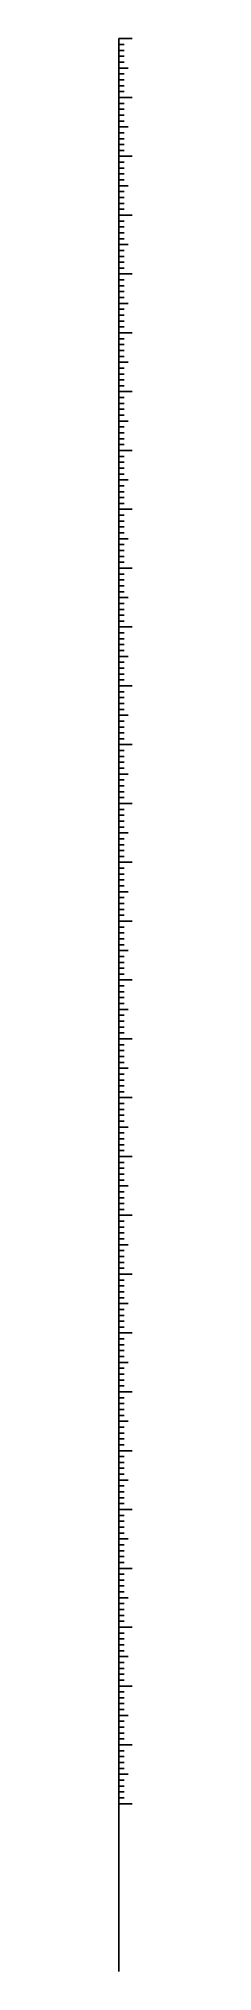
# Model space of a CAD drawing. Header units: millimetres. Extents: x 2640 to 12113, y 6003 to 13668.
# Drawn here: x 3186.3 to 3188.5, y 9869.4 to 10197.9 of the extents above; entities that cross this region are included whole.
import ezdxf

# ---------------------------------------------------------------- set-up
doc = ezdxf.new("R2010")
doc.units = ezdxf.units.MM
doc.layers.add('CS_Drawing', color=7, linetype='Continuous')

msp = doc.modelspace()

# ---------------------------------------------------------------- linework, layer by layer
at = {"layer": 'CS_Drawing'}
for p, q in [((3186.299, 10197.936), (3188.549, 10197.936)), ((3186.299, 10197.936), (3187.874, 10197.936)), ((3186.299, 9897.936), (3186.299, 10197.936)), ((3186.299, 10196.936), (3187.199, 10196.936)), ((3186.299, 10195.936), (3187.199, 10195.936)), ((3186.299, 10194.936), (3187.199, 10194.936)), ((3186.299, 10193.936), (3187.199, 10193.936)), ((3186.299, 10192.936), (3187.874, 10192.936)), ((3186.299, 10192.936), (3187.199, 10192.936)), ((3186.299, 10191.936), (3187.199, 10191.936)), ((3186.299, 10190.936), (3187.199, 10190.936)), ((3186.299, 10189.936), (3187.199, 10189.936)), ((3186.299, 10188.936), (3187.199, 10188.936)), ((3186.299, 10187.936), (3188.549, 10187.936)), ((3186.299, 10187.936), (3187.874, 10187.936)), ((3186.299, 10187.936), (3187.199, 10187.936)), ((3186.299, 10186.936), (3187.199, 10186.936)), ((3186.299, 10185.936), (3187.199, 10185.936)), ((3186.299, 10184.936), (3187.199, 10184.936)), ((3186.299, 10183.936), (3187.199, 10183.936)), ((3186.299, 10182.936), (3187.874, 10182.936)), ((3186.299, 10182.936), (3187.199, 10182.936)), ((3186.299, 10181.936), (3187.199, 10181.936)), ((3186.299, 10180.936), (3187.199, 10180.936)), ((3186.299, 10179.936), (3187.199, 10179.936)), ((3186.299, 10178.936), (3187.199, 10178.936)), ((3186.299, 10177.936), (3188.549, 10177.936)), ((3186.299, 10177.936), (3187.874, 10177.936)), ((3186.299, 10177.936), (3187.199, 10177.936)), ((3186.299, 10176.936), (3187.199, 10176.936)), ((3186.299, 10175.936), (3187.199, 10175.936)), ((3186.299, 10174.936), (3187.199, 10174.936)), ((3186.299, 10173.936), (3187.199, 10173.936)), ((3186.299, 10172.936), (3187.874, 10172.936)), ((3186.299, 10172.936), (3187.199, 10172.936)), ((3186.299, 10171.936), (3187.199, 10171.936)), ((3186.299, 10170.936), (3187.199, 10170.936)), ((3186.299, 10169.936), (3187.199, 10169.936)), ((3186.299, 10168.936), (3187.199, 10168.936)), ((3186.299, 10167.936), (3188.549, 10167.936)), ((3186.299, 10167.936), (3187.874, 10167.936)), ((3186.299, 10167.936), (3187.199, 10167.936)), ((3186.299, 10166.936), (3187.199, 10166.936)), ((3186.299, 10165.936), (3187.199, 10165.936)), ((3186.299, 10164.936), (3187.199, 10164.936)), ((3186.299, 10163.936), (3187.199, 10163.936)), ((3186.299, 10162.936), (3187.874, 10162.936)), ((3186.299, 10162.936), (3187.199, 10162.936)), ((3186.299, 10161.936), (3187.199, 10161.936)), ((3186.299, 10160.936), (3187.199, 10160.936)), ((3186.299, 10159.936), (3187.199, 10159.936)), ((3186.299, 10158.936), (3187.199, 10158.936)), ((3186.299, 10157.936), (3188.549, 10157.936)), ((3186.299, 10157.936), (3187.874, 10157.936)), ((3186.299, 10157.936), (3187.199, 10157.936)), ((3186.299, 10156.936), (3187.199, 10156.936)), ((3186.299, 10155.936), (3187.199, 10155.936)), ((3186.299, 10154.936), (3187.199, 10154.936)), ((3186.299, 10153.936), (3187.199, 10153.936)), ((3186.299, 10152.936), (3187.874, 10152.936)), ((3186.299, 10152.936), (3187.199, 10152.936)), ((3186.299, 10151.936), (3187.199, 10151.936)), ((3186.299, 10150.936), (3187.199, 10150.936)), ((3186.299, 10149.936), (3187.199, 10149.936)), ((3186.299, 10148.936), (3187.199, 10148.936)), ((3186.299, 10147.936), (3188.549, 10147.936)), ((3186.299, 10147.936), (3187.874, 10147.936)), ((3186.299, 10147.936), (3187.199, 10147.936)), ((3186.299, 10146.936), (3187.199, 10146.936)), ((3186.299, 10145.936), (3187.199, 10145.936)), ((3186.299, 10144.936), (3187.199, 10144.936)), ((3186.299, 10143.936), (3187.199, 10143.936)), ((3186.299, 10142.936), (3187.874, 10142.936)), ((3186.299, 10142.936), (3187.199, 10142.936)), ((3186.299, 10141.936), (3187.199, 10141.936)), ((3186.299, 10140.936), (3187.199, 10140.936)), ((3186.299, 10139.936), (3187.199, 10139.936)), ((3186.299, 10138.936), (3187.199, 10138.936)), ((3186.299, 10137.936), (3188.549, 10137.936)), ((3186.299, 10137.936), (3187.874, 10137.936)), ((3186.299, 10137.936), (3187.199, 10137.936)), ((3186.299, 10136.936), (3187.199, 10136.936)), ((3186.299, 10135.936), (3187.199, 10135.936)), ((3186.299, 10134.936), (3187.199, 10134.936)), ((3186.299, 10133.936), (3187.199, 10133.936)), ((3186.299, 10132.936), (3187.874, 10132.936)), ((3186.299, 10132.936), (3187.199, 10132.936)), ((3186.299, 10131.936), (3187.199, 10131.936)), ((3186.299, 10130.936), (3187.199, 10130.936)), ((3186.299, 10129.936), (3187.199, 10129.936)), ((3186.299, 10128.936), (3187.199, 10128.936)), ((3186.299, 10127.936), (3188.549, 10127.936)), ((3186.299, 10127.936), (3187.874, 10127.936)), ((3186.299, 10127.936), (3187.199, 10127.936)), ((3186.299, 10126.936), (3187.199, 10126.936)), ((3186.299, 10125.936), (3187.199, 10125.936)), ((3186.299, 10124.936), (3187.199, 10124.936)), ((3186.299, 10123.936), (3187.199, 10123.936)), ((3186.299, 10122.936), (3187.874, 10122.936)), ((3186.299, 10122.936), (3187.199, 10122.936)), ((3186.299, 10121.936), (3187.199, 10121.936)), ((3186.299, 10120.936), (3187.199, 10120.936)), ((3186.299, 10119.936), (3187.199, 10119.936)), ((3186.299, 10118.936), (3187.199, 10118.936)), ((3186.299, 10117.936), (3188.549, 10117.936)), ((3186.299, 10117.936), (3187.874, 10117.936)), ((3186.299, 10117.936), (3187.199, 10117.936)), ((3186.299, 10116.936), (3187.199, 10116.936)), ((3186.299, 10115.936), (3187.199, 10115.936)), ((3186.299, 10114.936), (3187.199, 10114.936)), ((3186.299, 10113.936), (3187.199, 10113.936)), ((3186.299, 10112.936), (3187.874, 10112.936)), ((3186.299, 10112.936), (3187.199, 10112.936)), ((3186.299, 10111.936), (3187.199, 10111.936)), ((3186.299, 10110.936), (3187.199, 10110.936)), ((3186.299, 10109.936), (3187.199, 10109.936)), ((3186.299, 10108.936), (3187.199, 10108.936)), ((3186.299, 10107.936), (3188.549, 10107.936)), ((3186.299, 10107.936), (3187.874, 10107.936)), ((3186.299, 10107.936), (3187.199, 10107.936)), ((3186.299, 10106.936), (3187.199, 10106.936)), ((3186.299, 10105.936), (3187.199, 10105.936)), ((3186.299, 10104.936), (3187.199, 10104.936)), ((3186.299, 10103.936), (3187.199, 10103.936)), ((3186.299, 10102.936), (3187.874, 10102.936)), ((3186.299, 10102.936), (3187.199, 10102.936)), ((3186.299, 10101.936), (3187.199, 10101.936)), ((3186.299, 10100.936), (3187.199, 10100.936)), ((3186.299, 10099.936), (3187.199, 10099.936)), ((3186.299, 10098.936), (3187.199, 10098.936)), ((3186.299, 10097.936), (3188.549, 10097.936)), ((3186.299, 10097.936), (3187.874, 10097.936)), ((3186.299, 10097.936), (3187.199, 10097.936)), ((3186.299, 10096.936), (3187.199, 10096.936)), ((3186.299, 10095.936), (3187.199, 10095.936)), ((3186.299, 10094.936), (3187.199, 10094.936)), ((3186.299, 10093.936), (3187.199, 10093.936)), ((3186.299, 10092.936), (3187.874, 10092.936)), ((3186.299, 10092.936), (3187.199, 10092.936)), ((3186.299, 10091.936), (3187.199, 10091.936)), ((3186.299, 10090.936), (3187.199, 10090.936)), ((3186.299, 10089.936), (3187.199, 10089.936)), ((3186.299, 10088.936), (3187.199, 10088.936)), ((3186.299, 10087.936), (3188.549, 10087.936)), ((3186.299, 10087.936), (3187.874, 10087.936)), ((3186.299, 10087.936), (3187.199, 10087.936)), ((3186.299, 10086.936), (3187.199, 10086.936)), ((3186.299, 10085.936), (3187.199, 10085.936)), ((3186.299, 10084.936), (3187.199, 10084.936)), ((3186.299, 10083.936), (3187.199, 10083.936)), ((3186.299, 10082.936), (3187.874, 10082.936)), ((3186.299, 10082.936), (3187.199, 10082.936)), ((3186.299, 10081.936), (3187.199, 10081.936)), ((3186.299, 10080.936), (3187.199, 10080.936)), ((3186.299, 10079.936), (3187.199, 10079.936)), ((3186.299, 10078.936), (3187.199, 10078.936)), ((3186.299, 10077.936), (3188.549, 10077.936)), ((3186.299, 10077.936), (3187.874, 10077.936)), ((3186.299, 10077.936), (3187.199, 10077.936)), ((3186.299, 10076.936), (3187.199, 10076.936)), ((3186.299, 10075.936), (3187.199, 10075.936)), ((3186.299, 10074.936), (3187.199, 10074.936)), ((3186.299, 10073.936), (3187.199, 10073.936)), ((3186.299, 10072.936), (3187.874, 10072.936)), ((3186.299, 10072.936), (3187.199, 10072.936)), ((3186.299, 10071.936), (3187.199, 10071.936)), ((3186.299, 10070.936), (3187.199, 10070.936)), ((3186.299, 10069.936), (3187.199, 10069.936)), ((3186.299, 10068.936), (3187.199, 10068.936)), ((3186.299, 10067.936), (3188.549, 10067.936)), ((3186.299, 10067.936), (3187.874, 10067.936)), ((3186.299, 10067.936), (3187.199, 10067.936)), ((3186.299, 10066.936), (3187.199, 10066.936)), ((3186.299, 10065.936), (3187.199, 10065.936)), ((3186.299, 10064.936), (3187.199, 10064.936)), ((3186.299, 10063.936), (3187.199, 10063.936)), ((3186.299, 10062.936), (3187.874, 10062.936)), ((3186.299, 10062.936), (3187.199, 10062.936)), ((3186.299, 10061.936), (3187.199, 10061.936)), ((3186.299, 10060.936), (3187.199, 10060.936)), ((3186.299, 10059.936), (3187.199, 10059.936)), ((3186.299, 10058.936), (3187.199, 10058.936)), ((3186.299, 10057.936), (3188.549, 10057.936)), ((3186.299, 10057.936), (3187.874, 10057.936)), ((3186.299, 10057.936), (3187.199, 10057.936)), ((3186.299, 10056.936), (3187.199, 10056.936)), ((3186.299, 10055.936), (3187.199, 10055.936)), ((3186.299, 10054.936), (3187.199, 10054.936)), ((3186.299, 10053.936), (3187.199, 10053.936)), ((3186.299, 10052.936), (3187.874, 10052.936)), ((3186.299, 10052.936), (3187.199, 10052.936)), ((3186.299, 10051.936), (3187.199, 10051.936)), ((3186.299, 10050.936), (3187.199, 10050.936)), ((3186.299, 10049.936), (3187.199, 10049.936)), ((3186.299, 10048.936), (3187.199, 10048.936)), ((3186.299, 10047.936), (3188.549, 10047.936)), ((3186.299, 10047.936), (3187.874, 10047.936)), ((3186.299, 10047.936), (3187.199, 10047.936)), ((3186.299, 10046.936), (3187.199, 10046.936)), ((3186.299, 10045.936), (3187.199, 10045.936)), ((3186.299, 10044.936), (3187.199, 10044.936)), ((3186.299, 10043.936), (3187.199, 10043.936)), ((3186.299, 10042.936), (3187.874, 10042.936)), ((3186.299, 10042.936), (3187.199, 10042.936)), ((3186.299, 10041.936), (3187.199, 10041.936)), ((3186.299, 10040.936), (3187.199, 10040.936)), ((3186.299, 10039.936), (3187.199, 10039.936)), ((3186.299, 10038.936), (3187.199, 10038.936)), ((3186.299, 10037.936), (3188.549, 10037.936)), ((3186.299, 10037.936), (3187.874, 10037.936)), ((3186.299, 10037.936), (3187.199, 10037.936)), ((3186.299, 10036.936), (3187.199, 10036.936)), ((3186.299, 10035.936), (3187.199, 10035.936)), ((3186.299, 10034.936), (3187.199, 10034.936)), ((3186.299, 10033.936), (3187.199, 10033.936)), ((3186.299, 10032.936), (3187.874, 10032.936)), ((3186.299, 10032.936), (3187.199, 10032.936)), ((3186.299, 10031.936), (3187.199, 10031.936)), ((3186.299, 10030.936), (3187.199, 10030.936)), ((3186.299, 10029.936), (3187.199, 10029.936)), ((3186.299, 10028.936), (3187.199, 10028.936)), ((3186.299, 10027.936), (3188.549, 10027.936)), ((3186.299, 10027.936), (3187.874, 10027.936)), ((3186.299, 10027.936), (3187.199, 10027.936)), ((3186.299, 10026.936), (3187.199, 10026.936)), ((3186.299, 10025.936), (3187.199, 10025.936)), ((3186.299, 10024.936), (3187.199, 10024.936)), ((3186.299, 10023.936), (3187.199, 10023.936)), ((3186.299, 10022.936), (3187.874, 10022.936)), ((3186.299, 10022.936), (3187.199, 10022.936)), ((3186.299, 10021.936), (3187.199, 10021.936)), ((3186.299, 10020.936), (3187.199, 10020.936)), ((3186.299, 10019.936), (3187.199, 10019.936)), ((3186.299, 10018.936), (3187.199, 10018.936)), ((3186.299, 10017.936), (3188.549, 10017.936)), ((3186.299, 10017.936), (3187.874, 10017.936)), ((3186.299, 10017.936), (3187.199, 10017.936)), ((3186.299, 10016.936), (3187.199, 10016.936)), ((3186.299, 10015.936), (3187.199, 10015.936)), ((3186.299, 10014.936), (3187.199, 10014.936)), ((3186.299, 10013.936), (3187.199, 10013.936)), ((3186.299, 10012.936), (3187.874, 10012.936)), ((3186.299, 10012.936), (3187.199, 10012.936)), ((3186.299, 10011.936), (3187.199, 10011.936)), ((3186.299, 10010.936), (3187.199, 10010.936)), ((3186.299, 10009.936), (3187.199, 10009.936)), ((3186.299, 10008.936), (3187.199, 10008.936)), ((3186.299, 10007.936), (3188.549, 10007.936)), ((3186.299, 10007.936), (3187.874, 10007.936)), ((3186.299, 10007.936), (3187.199, 10007.936)), ((3186.299, 10006.936), (3187.199, 10006.936)), ((3186.299, 10005.936), (3187.199, 10005.936)), ((3186.299, 10004.936), (3187.199, 10004.936)), ((3186.299, 10003.936), (3187.199, 10003.936)), ((3186.299, 10002.936), (3187.874, 10002.936)), ((3186.299, 10002.936), (3187.199, 10002.936)), ((3186.299, 10001.936), (3187.199, 10001.936)), ((3186.299, 10000.936), (3187.199, 10000.936)), ((3186.299, 9999.936), (3187.199, 9999.936)), ((3186.299, 9998.936), (3187.199, 9998.936)), ((3186.299, 9997.936), (3188.549, 9997.936)), ((3186.299, 9997.936), (3187.874, 9997.936)), ((3186.299, 9997.936), (3187.199, 9997.936)), ((3186.299, 9996.936), (3187.199, 9996.936)), ((3186.299, 9995.936), (3187.199, 9995.936)), ((3186.299, 9994.936), (3187.199, 9994.936)), ((3186.299, 9993.936), (3187.199, 9993.936)), ((3186.299, 9992.936), (3187.874, 9992.936)), ((3186.299, 9992.936), (3187.199, 9992.936)), ((3186.299, 9991.936), (3187.199, 9991.936)), ((3186.299, 9990.936), (3187.199, 9990.936)), ((3186.299, 9989.936), (3187.199, 9989.936)), ((3186.299, 9988.936), (3187.199, 9988.936)), ((3186.299, 9987.936), (3188.549, 9987.936)), ((3186.299, 9987.936), (3187.874, 9987.936)), ((3186.299, 9987.936), (3187.199, 9987.936)), ((3186.299, 9986.936), (3187.199, 9986.936)), ((3186.299, 9985.936), (3187.199, 9985.936)), ((3186.299, 9984.936), (3187.199, 9984.936)), ((3186.299, 9983.936), (3187.199, 9983.936)), ((3186.299, 9982.936), (3187.874, 9982.936)), ((3186.299, 9982.936), (3187.199, 9982.936)), ((3186.299, 9981.936), (3187.199, 9981.936)), ((3186.299, 9980.936), (3187.199, 9980.936)), ((3186.299, 9979.936), (3187.199, 9979.936)), ((3186.299, 9978.936), (3187.199, 9978.936)), ((3186.299, 9977.936), (3188.549, 9977.936)), ((3186.299, 9977.936), (3187.874, 9977.936)), ((3186.299, 9977.936), (3187.199, 9977.936)), ((3186.299, 9976.936), (3187.199, 9976.936)), ((3186.299, 9975.936), (3187.199, 9975.936)), ((3186.299, 9974.936), (3187.199, 9974.936)), ((3186.299, 9973.936), (3187.199, 9973.936)), ((3186.299, 9972.936), (3187.874, 9972.936)), ((3186.299, 9972.936), (3187.199, 9972.936)), ((3186.299, 9971.936), (3187.199, 9971.936)), ((3186.299, 9970.936), (3187.199, 9970.936)), ((3186.299, 9969.936), (3187.199, 9969.936)), ((3186.299, 9968.936), (3187.199, 9968.936)), ((3186.299, 9967.936), (3188.549, 9967.936)), ((3186.299, 9967.936), (3187.874, 9967.936)), ((3186.299, 9967.936), (3187.199, 9967.936)), ((3186.299, 9966.936), (3187.199, 9966.936)), ((3186.299, 9965.936), (3187.199, 9965.936)), ((3186.299, 9964.936), (3187.199, 9964.936)), ((3186.299, 9963.936), (3187.199, 9963.936)), ((3186.299, 9962.936), (3187.874, 9962.936)), ((3186.299, 9962.936), (3187.199, 9962.936)), ((3186.299, 9961.936), (3187.199, 9961.936)), ((3186.299, 9960.936), (3187.199, 9960.936)), ((3186.299, 9959.936), (3187.199, 9959.936)), ((3186.299, 9958.936), (3187.199, 9958.936)), ((3186.299, 9957.936), (3188.549, 9957.936)), ((3186.299, 9957.936), (3187.874, 9957.936)), ((3186.299, 9957.936), (3187.199, 9957.936)), ((3186.299, 9956.936), (3187.199, 9956.936)), ((3186.299, 9955.936), (3187.199, 9955.936)), ((3186.299, 9954.936), (3187.199, 9954.936)), ((3186.299, 9953.936), (3187.199, 9953.936)), ((3186.299, 9952.936), (3187.874, 9952.936)), ((3186.299, 9952.936), (3187.199, 9952.936)), ((3186.299, 9951.936), (3187.199, 9951.936)), ((3186.299, 9950.936), (3187.199, 9950.936)), ((3186.299, 9949.936), (3187.199, 9949.936)), ((3186.299, 9948.936), (3187.199, 9948.936)), ((3186.299, 9947.936), (3188.549, 9947.936)), ((3186.299, 9947.936), (3187.874, 9947.936)), ((3186.299, 9947.936), (3187.199, 9947.936)), ((3186.299, 9946.936), (3187.199, 9946.936)), ((3186.299, 9945.936), (3187.199, 9945.936)), ((3186.299, 9944.936), (3187.199, 9944.936)), ((3186.299, 9943.936), (3187.199, 9943.936)), ((3186.299, 9942.936), (3187.874, 9942.936)), ((3186.299, 9942.936), (3187.199, 9942.936)), ((3186.299, 9941.936), (3187.199, 9941.936)), ((3186.299, 9940.936), (3187.199, 9940.936)), ((3186.299, 9939.936), (3187.199, 9939.936)), ((3186.299, 9938.936), (3187.199, 9938.936)), ((3186.299, 9937.936), (3188.549, 9937.936)), ((3186.299, 9937.936), (3187.874, 9937.936)), ((3186.299, 9937.936), (3187.199, 9937.936)), ((3186.299, 9936.936), (3187.199, 9936.936)), ((3186.299, 9935.936), (3187.199, 9935.936)), ((3186.299, 9934.936), (3187.199, 9934.936)), ((3186.299, 9933.936), (3187.199, 9933.936)), ((3186.299, 9932.936), (3187.874, 9932.936)), ((3186.299, 9932.936), (3187.199, 9932.936)), ((3186.299, 9931.936), (3187.199, 9931.936)), ((3186.299, 9930.936), (3187.199, 9930.936)), ((3186.299, 9929.936), (3187.199, 9929.936)), ((3186.299, 9928.936), (3187.199, 9928.936)), ((3186.299, 9927.936), (3188.549, 9927.936)), ((3186.299, 9927.936), (3187.874, 9927.936)), ((3186.299, 9927.936), (3187.199, 9927.936)), ((3186.299, 9926.936), (3187.199, 9926.936)), ((3186.299, 9925.936), (3187.199, 9925.936)), ((3186.299, 9924.936), (3187.199, 9924.936)), ((3186.299, 9923.936), (3187.199, 9923.936)), ((3186.299, 9922.936), (3187.874, 9922.936)), ((3186.299, 9922.936), (3187.199, 9922.936)), ((3186.299, 9921.936), (3187.199, 9921.936)), ((3186.299, 9920.936), (3187.199, 9920.936)), ((3186.299, 9919.936), (3187.199, 9919.936)), ((3186.299, 9918.936), (3187.199, 9918.936)), ((3186.299, 9917.936), (3188.549, 9917.936)), ((3186.299, 9917.936), (3187.874, 9917.936)), ((3186.299, 9917.936), (3187.199, 9917.936)), ((3186.299, 9916.936), (3187.199, 9916.936)), ((3186.299, 9915.936), (3187.199, 9915.936)), ((3186.299, 9914.936), (3187.199, 9914.936)), ((3186.299, 9913.936), (3187.199, 9913.936)), ((3186.299, 9912.936), (3187.874, 9912.936)), ((3186.299, 9912.936), (3187.199, 9912.936)), ((3186.299, 9911.936), (3187.199, 9911.936)), ((3186.299, 9910.936), (3187.199, 9910.936)), ((3186.299, 9909.936), (3187.199, 9909.936)), ((3186.299, 9908.936), (3187.199, 9908.936)), ((3186.299, 9907.936), (3188.549, 9907.936)), ((3186.299, 9907.936), (3187.874, 9907.936)), ((3186.299, 9907.936), (3187.199, 9907.936)), ((3186.299, 9906.936), (3187.199, 9906.936)), ((3186.299, 9905.936), (3187.199, 9905.936)), ((3186.299, 9904.936), (3187.199, 9904.936)), ((3186.299, 9903.936), (3187.199, 9903.936)), ((3186.299, 9902.936), (3187.874, 9902.936)), ((3186.299, 9902.936), (3187.199, 9902.936)), ((3186.299, 9901.936), (3187.199, 9901.936)), ((3186.299, 9900.936), (3187.199, 9900.936)), ((3186.299, 9899.936), (3187.199, 9899.936)), ((3186.299, 9898.936), (3187.199, 9898.936)), ((3186.299, 9897.936), (3188.549, 9897.936)), ((3186.299, 9897.936), (3187.874, 9897.936)), ((3186.299, 9897.936), (3187.199, 9897.936)), ((3186.299, 9897.936), (3186.299, 9869.436))]:
    msp.add_line(p, q, dxfattribs=at)

doc.saveas('drawing.dxf')
